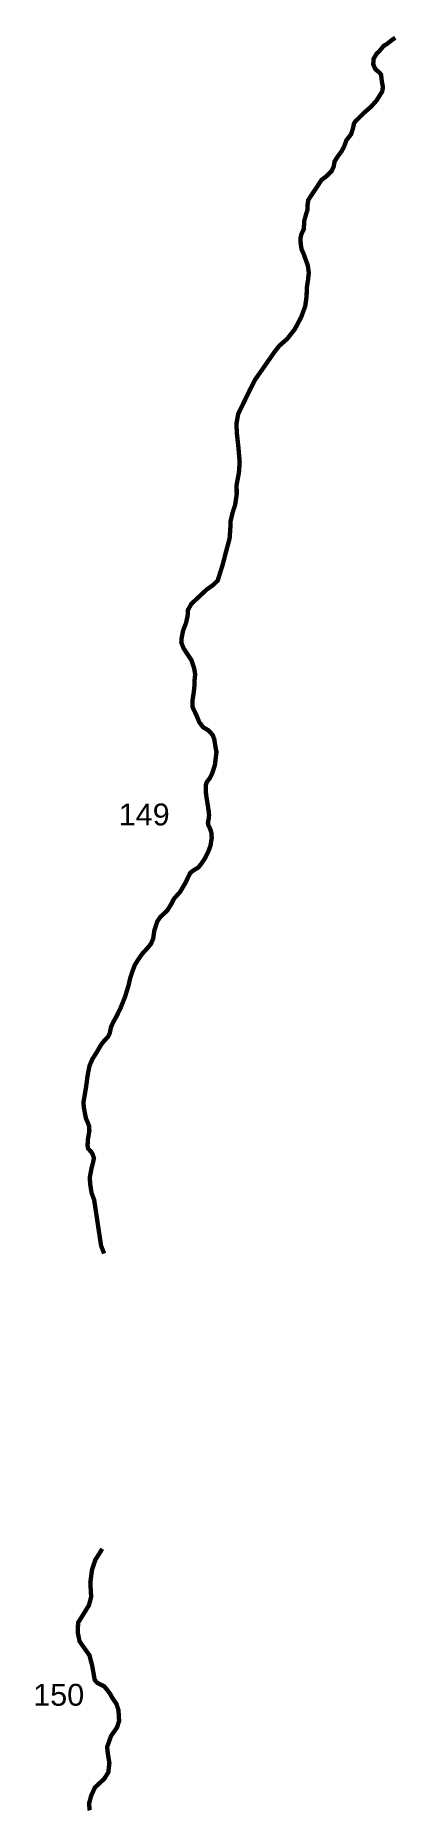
# Model space of a CAD drawing. Header units: metres. Extents: x 258924 to 356197, y 1740805 to 2227803.
# Drawn here: x 319228 to 320056, y 1852798 to 1856861 of the extents above; entities that cross this region are included whole.
import ezdxf

# ---------------------------------------------------------------- set-up
doc = ezdxf.new("R2010")
doc.units = ezdxf.units.M
doc.layers.add('UNPROTECTED', color=10, linetype='Continuous')
doc.styles.get("Standard").update_dxf_attribs({"font": 'arial.ttf'})

msp = doc.modelspace()

# ---------------------------------------------------------------- texts
at = {"char_height": 50, "attachment_point": 1}
for s, insert in [('\\pxt1;149', (319418.5, 1855105.1)), ('\\pxt1;150', (319223, 1853092.1))]:
    msp.add_mtext_dynamic_manual_height_columns(s, width=70.183, gutter_width=1, heights=[0], dxfattribs=dict(at, insert=insert))

# ---------------------------------------------------------------- linework, layer by layer
at = {"layer": 'UNPROTECTED', "const_width": 10, "flags": 128}
for points in [[(320050.9, 1856856.1), (320043.8, 1856851.4), (320031.1, 1856841.2), (320024.5, 1856837.6), (320014.2, 1856825.1), (320008.3, 1856819.6), (320001.4, 1856808.1), (320000.5, 1856795.2), (320005.6, 1856783.9), (320015, 1856776.2), (320018.3, 1856772.1), (320019.4, 1856763.3), (320020.3, 1856755.5), (320022.7, 1856743.2), (320021, 1856733.2), (320008, 1856712.3), (319995.5, 1856698.5), (319979.2, 1856684.2), (319960.3, 1856665.5), (319956.4, 1856660.1), (319954.6, 1856650.4), (319949.8, 1856635.2), (319939.2, 1856621.8), (319933.8, 1856606.9), (319927.6, 1856595.6), (319919.5, 1856584.9), (319912.2, 1856573.3), (319910, 1856561.2), (319905.4, 1856551.3), (319892.9, 1856539), (319882.1, 1856530.8), (319872.2, 1856515.5), (319858.1, 1856494.5), (319852, 1856484.9), (319850.2, 1856472.9), (319850, 1856462.5), (319846.1, 1856449.7), (319842.6, 1856436.6), (319842.3, 1856429), (319841.7, 1856418.6), (319836.4, 1856407.4), (319834, 1856397.7), (319834.7, 1856384.7), (319836.8, 1856372), (319840.8, 1856363.1), (319846.3, 1856348.1), (319850.9, 1856335.4), (319853.2, 1856319.1), (319851.4, 1856302.2), (319848.7, 1856284.8), (319848.1, 1856264.8), (319845, 1856242.3), (319835.7, 1856217.3), (319821.3, 1856189.8), (319803.7, 1856167.5), (319785.5, 1856151.5), (319774, 1856136.7), (319750.1, 1856102.3), (319730.3, 1856074), (319718.5, 1856050.9), (319691.6, 1855995.6), (319687.6, 1855972.3), (319689, 1855948.5), (319692.3, 1855918.5), (319695.1, 1855885.9), (319693.4, 1855861.9), (319688.1, 1855833.8), (319688.3, 1855812.1), (319684.8, 1855788.2), (319679.3, 1855771.7), (319674.5, 1855751.7), (319673.6, 1855731.9), (319672.1, 1855711.3), (319663.6, 1855679.7), (319655.9, 1855649.9), (319649.3, 1855629.4), (319644.9, 1855614.9), (319634.2, 1855604.6), (319619.8, 1855594.5), (319584.8, 1855561.7), (319576.9, 1855547.7), (319576, 1855533.5), (319572.3, 1855517.4), (319565.6, 1855500.1), (319562.5, 1855483.7), (319561.7, 1855472.9), (319567, 1855459.7), (319576.6, 1855445.2), (319584.9, 1855432.8), (319587.9, 1855423.8), (319591.2, 1855413.6), (319593.3, 1855400.4), (319592, 1855387), (319591.9, 1855376.5), (319590.2, 1855360.1), (319587.6, 1855342.8), (319586.9, 1855335.3), (319587.5, 1855325.6), (319590.5, 1855318.8), (319596.7, 1855306), (319602.7, 1855291.1), (319611.5, 1855279.5), (319623.4, 1855272.5), (319628.4, 1855267.6), (319634.1, 1855260.4), (319637.1, 1855251.5), (319639.2, 1855237.7), (319642, 1855222.8), (319640.2, 1855207.5), (319638.4, 1855192.7), (319631.9, 1855173), (319627.3, 1855163.8), (319620, 1855154.2), (319618, 1855148.2), (319617.6, 1855138.2), (319618.2, 1855126.2), (319621.2, 1855107.1), (319624.5, 1855086.1), (319625.1, 1855077.9), (319624.5, 1855070.8), (319623.4, 1855066.1), (319622.6, 1855060.5), (319623.7, 1855054.9), (319627.7, 1855046.9), (319630.5, 1855037.8), (319631.2, 1855026.5), (319628.4, 1855008.8), (319624, 1854996.7), (319616.2, 1854980.6), (319607.8, 1854967.9), (319601.1, 1854959.5), (319596.1, 1854956.1), (319589.1, 1854951.9), (319584.7, 1854948.7), (319581.4, 1854945.2), (319579, 1854940.1), (319571, 1854923.5), (319558.7, 1854902.7), (319546.4, 1854889.2), (319543, 1854883.8), (319539.1, 1854875.9), (319529.7, 1854860.7), (319521.9, 1854853.4), (319513.4, 1854845.3), (319506.7, 1854835.5), (319499.9, 1854814.3), (319497.3, 1854796.1), (319492.2, 1854784.1), (319482.8, 1854772.8), (319473.1, 1854762.4), (319464.4, 1854750.2), (319455.2, 1854735.6), (319449.9, 1854721.2), (319444.9, 1854706.4), (319441, 1854689.2), (319436.5, 1854674.5), (319432.8, 1854662.4), (319422.8, 1854637.6), (319413.6, 1854618.7), (319405.7, 1854604.6), (319400.9, 1854594), (319397.8, 1854579.2), (319394.3, 1854571.9), (319385.2, 1854562.4), (319377.8, 1854553), (319367.5, 1854535), (319358.8, 1854521.6), (319351.8, 1854505.7), (319348.2, 1854488), (319346.6, 1854477.6), (319343.9, 1854456.8), (319337.9, 1854422.1), (319338.7, 1854410.3), (319343.6, 1854384.9), (319346.9, 1854377.6), (319350.8, 1854367.3), (319351.4, 1854356.6), (319347.9, 1854336.2), (319347.3, 1854322.5), (319348.6, 1854316.2), (319355.6, 1854308.5), (319358.8, 1854303.5), (319361.9, 1854294.1), (319359.4, 1854282.8), (319356.2, 1854270.4), (319352.4, 1854250.2), (319353.2, 1854235.4), (319356.3, 1854215.4), (319362.4, 1854198.6), (319371.1, 1854140.8), (319378.2, 1854094), (319385.1, 1854076.1)], [(319380.9, 1853400.9), (319365, 1853375.5), (319357.4, 1853352.8), (319353.6, 1853323.8), (319355.5, 1853291.1), (319350.3, 1853271.7), (319337.5, 1853250.9), (319325.7, 1853232), (319324.8, 1853210.2), (319329, 1853189.4), (319342.3, 1853170.5), (319351.7, 1853157.3), (319357.9, 1853133.4), (319363.6, 1853101.2), (319369.3, 1853094.6), (319385.8, 1853086.1), (319398.1, 1853070.5), (319404.8, 1853058.6), (319413.3, 1853046.4), (319418, 1853031.7), (319419.4, 1853007.6), (319414.7, 1852992.4), (319401, 1852973), (319392, 1852947.8), (319393.9, 1852930.7), (319397.2, 1852911.3), (319394.8, 1852890.1), (319385.8, 1852875.4), (319364.1, 1852855.1), (319356, 1852837.6), (319350.8, 1852819), (319351.7, 1852806), (319352.7, 1852803.1)]]:
    msp.add_lwpolyline(points, dxfattribs=at)

msp.set_redraw_order([(e.dxf.handle, doc.entitydb.next_handle()) for e in msp.query("TEXT MTEXT ATTDEF DIMENSION ARC_DIMENSION")])  # texts and dimensions are drawn at this point

doc.saveas('drawing.dxf')
